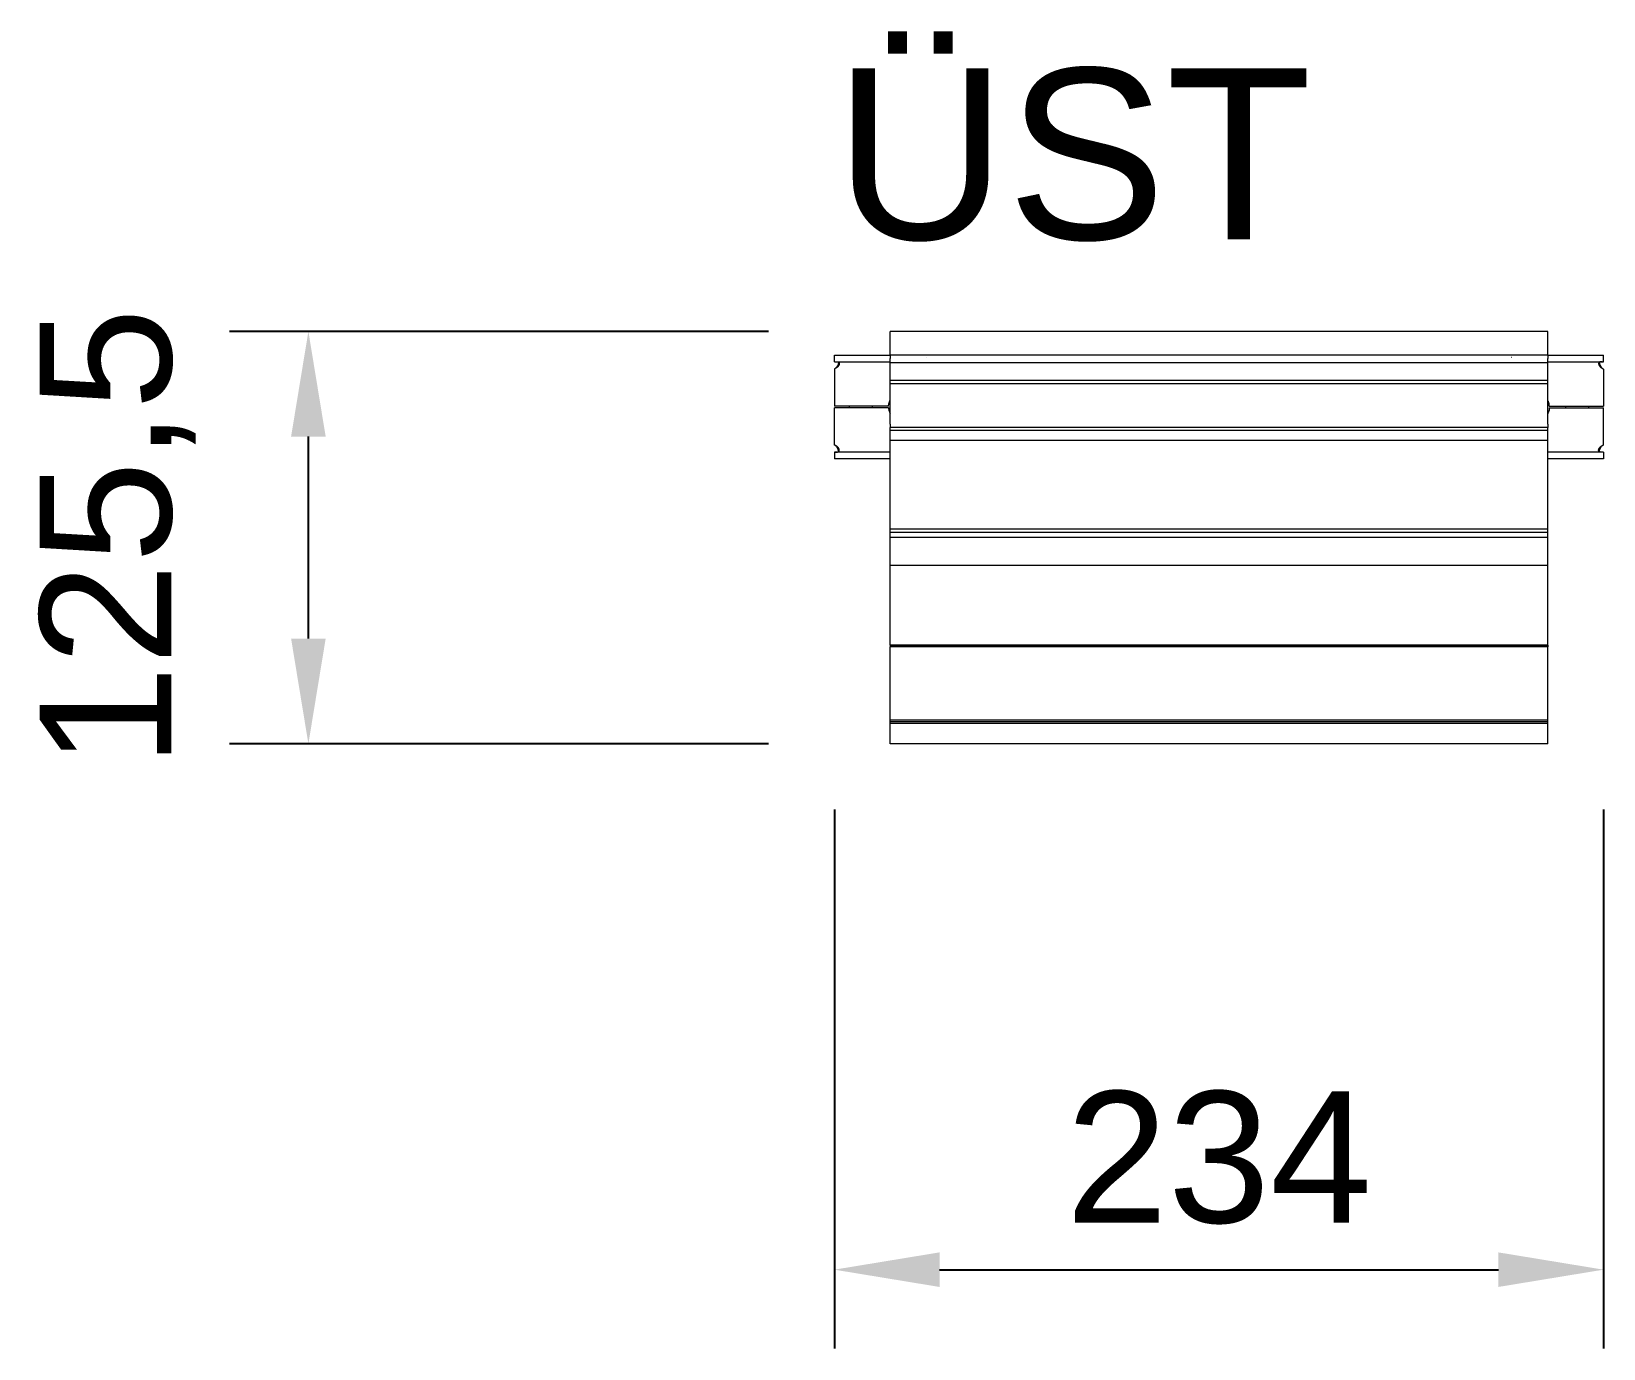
# Model space of a CAD drawing. Header units: millimetres. Extents: x -999 to 4635, y -962 to 3668.
# Drawn here: x -244.2 to 234, y -962.3 to -561.6 of the extents above; entities that cross this region are included whole.
import ezdxf

# ---------------------------------------------------------------- set-up
doc = ezdxf.new("R2010")
doc.units = ezdxf.units.MM
for name, color, linetype, lineweight in [('GORUNEN', 7, 'Continuous', 9), ('OLCU', 4, 'Continuous', 9), ('YAZI', 3, 'Continuous', 9)]:
    doc.layers.add(name, color=color, linetype=linetype, lineweight=lineweight)
doc.styles.add('PI3D', font='arial.ttf')
doc.dimstyles.new('PF_MM', dxfattribs={"dimtxt": 40, "dimasz": 32, "dimexe": 24, "dimexo": 20, "dimgap": 14, "dimtad": 1, "dimdec": 1, "dimtxsty": 'PI3D', "dimcen": 2.5, "dimclrd": 4, "dimclre": 4, "dimclrt": 3, "dimazin": 3, "dimtfac": 1, "dimtmove": 0, "dimatfit": 3})

msp = doc.modelspace()

# ---------------------------------------------------------------- texts
at = {"layer": 'YAZI', "style": 'PI3D'}
msp.add_text('ÜST', height=52, dxfattribs=at).set_placement((0, -624.87))

# ---------------------------------------------------------------- dimensions: what is measured, and where the dimension line sits
at = {"layer": 'OLCU'}
msp.add_linear_dim(base=(-160, -778.34), p1=(0, -778.34), p2=(0, -652.87), angle=90, dimstyle='PF_MM', dxfattribs=at).render()
msp.add_linear_dim(base=(0, -938.34), p1=(0, -778.34), p2=(234, -778.34), dimstyle='PF_MM', dxfattribs=at).render()

# ---------------------------------------------------------------- linework, layer by layer
at = {"layer": 'GORUNEN'}
for points in [[(217, -652.87), (17, -652.87)], [(17, -653.38), (17, -652.87)], [(217, -652.87), (17, -652.87)], [(17, -660.11), (17, -653.38)], [(217, -653.38), (217, -652.87)], [(217, -660.11), (217, -653.38)], [(0, -660.11), (17, -660.11)], [(0, -662.11), (0, -660.11)], [(0, -662.11), (17, -662.11)], [(0.38, -664.11), (0.28, -664.17), (0.18, -664.23), (0.09, -664.27), (0, -664.32)], [(0, -664.32), (0, -675.61)], [(0.38, -662.11), (0.61, -662.11), (0.76, -662.12), (0.87, -662.13), (0.95, -662.14), (1.02, -662.16), (1.07, -662.17), (1.12, -662.19), (1.15, -662.2), (1.19, -662.21), (1.22, -662.23), (1.24, -662.24), (1.27, -662.25), (1.29, -662.27), (1.31, -662.28), (1.33, -662.3), (1.34, -662.31), (1.35, -662.32)], [(0.38, -662.11), (0.61, -662.11), (0.76, -662.12), (0.87, -662.13), (0.95, -662.14), (1.02, -662.16), (1.07, -662.17), (1.12, -662.19), (1.15, -662.2), (1.19, -662.21), (1.22, -662.23), (1.24, -662.24), (1.27, -662.25), (1.29, -662.27), (1.31, -662.28), (1.33, -662.3), (1.34, -662.31), (1.35, -662.32)], [(0.38, -662.11), (0.61, -662.11), (0.76, -662.12), (0.87, -662.13), (0.95, -662.14), (1.02, -662.16), (1.07, -662.17), (1.12, -662.19), (1.15, -662.2), (1.19, -662.21), (1.22, -662.23), (1.24, -662.24), (1.27, -662.25), (1.29, -662.27), (1.31, -662.28), (1.33, -662.3), (1.34, -662.31), (1.35, -662.32)], [(0.38, -662.11), (0.61, -662.11), (0.76, -662.12), (0.87, -662.13), (0.95, -662.14), (1.02, -662.16), (1.07, -662.17), (1.12, -662.19), (1.15, -662.2), (1.19, -662.21), (1.22, -662.23), (1.24, -662.24), (1.27, -662.25), (1.29, -662.27), (1.31, -662.28), (1.33, -662.3), (1.34, -662.31), (1.35, -662.32)], [(0.38, -662.11), (0.57, -662.11), (0.74, -662.12), (0.85, -662.13), (0.93, -662.14), (1, -662.15), (1.05, -662.17), (1.1, -662.18), (1.14, -662.19), (1.18, -662.21), (1.2, -662.22), (1.23, -662.23), (1.26, -662.25), (1.28, -662.26), (1.3, -662.28), (1.32, -662.29), (1.34, -662.3), (1.35, -662.32), (1.37, -662.34), (1.38, -662.35), (1.4, -662.37), (1.41, -662.39), (1.42, -662.4), (1.43, -662.42), (1.44, -662.44), (1.45, -662.46), (1.46, -662.48), (1.47, -662.5), (1.48, -662.52), (1.48, -662.54), (1.49, -662.56), (1.49, -662.59), (1.49, -662.61), (1.5, -662.63), (1.5, -662.66), (1.5, -662.67), (1.5, -662.69)], [(1.35, -662.32), (1.28, -662.55), (1.21, -662.75), (1.14, -662.94), (1.05, -663.13), (0.96, -663.31), (0.87, -663.47), (0.78, -663.61), (0.69, -663.75), (0.6, -663.87), (0.51, -663.97), (0.45, -664.04), (0.38, -664.11)], [(1.5, -662.69), (1.5, -662.73), (1.5, -662.76), (1.49, -662.8), (1.49, -662.83), (1.48, -662.87), (1.47, -662.91), (1.46, -662.94), (1.45, -662.98), (1.44, -663.02), (1.42, -663.06), (1.4, -663.1), (1.39, -663.14), (1.37, -663.18), (1.34, -663.22), (1.32, -663.26), (1.3, -663.31), (1.27, -663.35), (1.23, -663.4), (1.18, -663.46), (1.13, -663.53), (1.08, -663.59), (1.02, -663.65), (0.96, -663.71), (0.89, -663.77), (0.82, -663.83), (0.74, -663.89), (0.66, -663.94), (0.58, -664), (0.49, -664.05), (0.44, -664.08), (0.38, -664.11)], [(17, -660.11), (17, -661.08)], [(217, -660.11), (17, -660.11)], [(17, -662.39), (17, -661.08)], [(217, -662.39), (17, -662.39)], [(17, -667.22), (17, -662.39)], [(27.91, -660.86), (27.98, -660.8)], [(27.91, -660.86), (27.92, -660.85)], [(27.91, -660.86), (27.92, -660.85)], [(27.91, -660.86), (27.92, -660.85)], [(27.91, -660.86), (27.92, -660.85)], [(206.06, -660.83), (206.02, -660.8)], [(206.06, -660.83), (206.02, -660.8)], [(206.06, -660.83), (206.02, -660.8)], [(206.06, -660.83), (206.02, -660.8)], [(206.09, -660.86), (206.02, -660.8)], [(217, -660.11), (234, -660.11)], [(217, -660.11), (217, -661.08)], [(217, -662.39), (217, -661.08)], [(217, -662.11), (234, -662.11)], [(217, -667.22), (217, -662.39)], [(233.62, -662.11), (233.43, -662.11), (233.26, -662.12), (233.15, -662.13), (233.07, -662.14), (233, -662.15), (232.95, -662.17), (232.9, -662.18), (232.86, -662.19), (232.82, -662.21), (232.8, -662.22), (232.77, -662.23), (232.74, -662.25), (232.72, -662.26), (232.7, -662.28), (232.68, -662.29), (232.66, -662.3), (232.65, -662.32), (232.63, -662.34), (232.62, -662.35), (232.6, -662.37), (232.59, -662.39), (232.58, -662.4), (232.57, -662.42), (232.56, -662.44), (232.55, -662.46), (232.54, -662.48), (232.53, -662.5), (232.52, -662.52), (232.52, -662.54), (232.51, -662.56), (232.51, -662.59), (232.51, -662.61), (232.5, -662.63), (232.5, -662.66), (232.5, -662.67), (232.5, -662.69)], [(232.5, -662.69), (232.5, -662.73), (232.5, -662.76), (232.51, -662.8), (232.51, -662.83), (232.52, -662.87), (232.53, -662.91), (232.54, -662.94), (232.55, -662.98), (232.56, -663.02), (232.58, -663.06), (232.6, -663.1), (232.61, -663.14), (232.63, -663.18), (232.66, -663.22), (232.68, -663.26), (232.7, -663.31), (232.73, -663.35), (232.77, -663.4), (232.82, -663.46), (232.87, -663.53), (232.92, -663.59), (232.98, -663.65), (233.04, -663.71), (233.11, -663.77), (233.18, -663.83), (233.26, -663.89), (233.34, -663.94), (233.42, -664), (233.51, -664.05), (233.56, -664.08), (233.62, -664.11)], [(233.62, -662.11), (233.39, -662.11), (233.24, -662.12), (233.13, -662.13), (233.05, -662.14), (232.98, -662.16), (232.93, -662.17), (232.88, -662.19), (232.85, -662.2), (232.81, -662.21), (232.78, -662.23), (232.76, -662.24), (232.73, -662.25), (232.71, -662.27), (232.69, -662.28), (232.67, -662.3), (232.66, -662.31), (232.65, -662.32)], [(233.62, -662.11), (233.39, -662.11), (233.24, -662.12), (233.13, -662.13), (233.05, -662.14), (232.98, -662.16), (232.93, -662.17), (232.88, -662.19), (232.85, -662.2), (232.81, -662.21), (232.78, -662.23), (232.76, -662.24), (232.73, -662.25), (232.71, -662.27), (232.69, -662.28), (232.67, -662.3), (232.66, -662.31), (232.65, -662.32)], [(233.62, -662.11), (233.39, -662.11), (233.24, -662.12), (233.13, -662.13), (233.05, -662.14), (232.98, -662.16), (232.93, -662.17), (232.88, -662.19), (232.85, -662.2), (232.81, -662.21), (232.78, -662.23), (232.76, -662.24), (232.73, -662.25), (232.71, -662.27), (232.69, -662.28), (232.67, -662.3), (232.66, -662.31), (232.65, -662.32)], [(233.62, -662.11), (233.39, -662.11), (233.24, -662.12), (233.13, -662.13), (233.05, -662.14), (232.98, -662.16), (232.93, -662.17), (232.88, -662.19), (232.85, -662.2), (232.81, -662.21), (232.78, -662.23), (232.76, -662.24), (232.73, -662.25), (232.71, -662.27), (232.69, -662.28), (232.67, -662.3), (232.66, -662.31), (232.65, -662.32)], [(232.65, -662.32), (232.72, -662.55), (232.79, -662.75), (232.86, -662.94), (232.95, -663.13), (233.04, -663.31), (233.13, -663.47), (233.22, -663.61), (233.31, -663.75), (233.4, -663.87), (233.49, -663.97), (233.55, -664.04), (233.62, -664.11)], [(233.62, -664.11), (233.72, -664.17), (233.82, -664.23), (233.91, -664.27), (234, -664.32)], [(234, -662.11), (234, -660.11)], [(234, -664.32), (234, -675.61)], [(17, -667.85), (17, -667.22)], [(217, -667.85), (17, -667.85)], [(17, -668.87), (17, -667.85)], [(217, -667.85), (17, -667.85)], [(217, -668.87), (17, -668.87)], [(17, -681.06), (17, -668.87)], [(217, -667.85), (217, -667.22)], [(217, -668.87), (217, -667.85)], [(217, -681.06), (217, -668.87)], [(16.5, -675.61), (16.5, -675.45), (16.51, -675.29), (16.53, -675.13), (16.56, -674.98), (16.59, -674.82), (16.63, -674.67), (16.67, -674.52), (16.73, -674.37), (16.78, -674.22), (16.85, -674.08), (16.92, -673.94), (17, -673.8)], [(16.5, -675.61), (16.5, -675.45), (16.51, -675.29), (16.53, -675.13), (16.56, -674.98), (16.59, -674.82), (16.63, -674.67), (16.67, -674.52), (16.73, -674.37), (16.78, -674.22), (16.85, -674.08), (16.92, -673.94), (17, -673.8)], [(16.5, -675.61), (16.5, -675.45), (16.51, -675.29), (16.53, -675.13), (16.56, -674.98), (16.59, -674.82), (16.63, -674.67), (16.67, -674.52), (16.73, -674.37), (16.78, -674.22), (16.85, -674.08), (16.92, -673.94), (17, -673.8)], [(16.5, -675.61), (16.5, -675.45), (16.51, -675.29), (16.53, -675.13), (16.56, -674.98), (16.59, -674.82), (16.63, -674.67), (16.67, -674.52), (16.73, -674.37), (16.78, -674.22), (16.85, -674.08), (16.92, -673.94), (17, -673.8)], [(16.5, -675.61), (16.5, -675.45), (16.51, -675.29), (16.53, -675.13), (16.56, -674.98), (16.59, -674.82), (16.63, -674.67), (16.67, -674.52), (16.73, -674.37), (16.78, -674.22), (16.85, -674.08), (16.92, -673.94), (17, -673.8)], [(217.5, -675.61), (217.5, -675.45), (217.49, -675.29), (217.47, -675.13), (217.44, -674.98), (217.41, -674.82), (217.37, -674.67), (217.33, -674.52), (217.27, -674.37), (217.22, -674.22), (217.15, -674.08), (217.08, -673.94), (217, -673.8)], [(217.5, -675.61), (217.5, -675.45), (217.49, -675.29), (217.47, -675.13), (217.44, -674.98), (217.41, -674.82), (217.37, -674.67), (217.33, -674.52), (217.27, -674.37), (217.22, -674.22), (217.15, -674.08), (217.08, -673.94), (217, -673.8)], [(217.5, -675.61), (217.5, -675.45), (217.49, -675.29), (217.47, -675.13), (217.44, -674.98), (217.41, -674.82), (217.37, -674.67), (217.33, -674.52), (217.27, -674.37), (217.22, -674.22), (217.15, -674.08), (217.08, -673.94), (217, -673.8)], [(217.5, -675.61), (217.5, -675.45), (217.49, -675.29), (217.47, -675.13), (217.44, -674.98), (217.41, -674.82), (217.37, -674.67), (217.33, -674.52), (217.27, -674.37), (217.22, -674.22), (217.15, -674.08), (217.08, -673.94), (217, -673.8)], [(217.5, -675.61), (217.5, -675.45), (217.49, -675.29), (217.47, -675.13), (217.44, -674.98), (217.41, -674.82), (217.37, -674.67), (217.33, -674.52), (217.27, -674.37), (217.22, -674.22), (217.15, -674.08), (217.08, -673.94), (217, -673.8)], [(16.5, -675.61), (0, -675.61)], [(0, -687.4), (0, -676.11)], [(16.5, -676.11), (0, -676.11)], [(4.5, -675.61), (4.5, -676.11)], [(11.5, -675.61), (11.5, -676.11)], [(16.5, -676.11), (16.5, -676.26), (16.51, -676.42), (16.53, -676.58), (16.56, -676.73), (16.59, -676.89), (16.63, -677.04), (16.67, -677.19), (16.73, -677.34), (16.78, -677.49), (16.85, -677.63), (16.92, -677.77), (17, -677.91)], [(16.5, -676.11), (16.5, -676.26), (16.51, -676.42), (16.53, -676.58), (16.56, -676.73), (16.59, -676.89), (16.63, -677.04), (16.67, -677.19), (16.73, -677.34), (16.78, -677.49), (16.85, -677.63), (16.92, -677.77), (17, -677.91)], [(16.5, -676.11), (16.5, -676.26), (16.51, -676.42), (16.53, -676.58), (16.56, -676.73), (16.59, -676.89), (16.63, -677.04), (16.67, -677.19), (16.73, -677.34), (16.78, -677.49), (16.85, -677.63), (16.92, -677.77), (17, -677.91)], [(16.5, -676.11), (16.5, -676.26), (16.51, -676.42), (16.53, -676.58), (16.56, -676.73), (16.59, -676.89), (16.63, -677.04), (16.67, -677.19), (16.73, -677.34), (16.78, -677.49), (16.85, -677.63), (16.92, -677.77), (17, -677.91)], [(16.5, -676.11), (16.5, -676.26), (16.51, -676.42), (16.53, -676.58), (16.56, -676.73), (16.59, -676.89), (16.63, -677.04), (16.67, -677.19), (16.73, -677.34), (16.78, -677.49), (16.85, -677.63), (16.92, -677.77), (17, -677.91)], [(217.5, -676.11), (217.5, -676.26), (217.49, -676.42), (217.47, -676.58), (217.44, -676.73), (217.41, -676.89), (217.37, -677.04), (217.33, -677.19), (217.27, -677.34), (217.22, -677.49), (217.15, -677.63), (217.08, -677.77), (217, -677.91)], [(217.5, -676.11), (217.5, -676.26), (217.49, -676.42), (217.47, -676.58), (217.44, -676.73), (217.41, -676.89), (217.37, -677.04), (217.33, -677.19), (217.27, -677.34), (217.22, -677.49), (217.15, -677.63), (217.08, -677.77), (217, -677.91)], [(217.5, -676.11), (217.5, -676.26), (217.49, -676.42), (217.47, -676.58), (217.44, -676.73), (217.41, -676.89), (217.37, -677.04), (217.33, -677.19), (217.27, -677.34), (217.22, -677.49), (217.15, -677.63), (217.08, -677.77), (217, -677.91)], [(217.5, -676.11), (217.5, -676.26), (217.49, -676.42), (217.47, -676.58), (217.44, -676.73), (217.41, -676.89), (217.37, -677.04), (217.33, -677.19), (217.27, -677.34), (217.22, -677.49), (217.15, -677.63), (217.08, -677.77), (217, -677.91)], [(217.5, -676.11), (217.5, -676.26), (217.49, -676.42), (217.47, -676.58), (217.44, -676.73), (217.41, -676.89), (217.37, -677.04), (217.33, -677.19), (217.27, -677.34), (217.22, -677.49), (217.15, -677.63), (217.08, -677.77), (217, -677.91)], [(217.5, -675.61), (234, -675.61)], [(217.5, -676.11), (234, -676.11)], [(222.5, -676.11), (222.5, -675.61)], [(229.5, -676.11), (229.5, -675.61)], [(234, -687.4), (234, -676.11)], [(17, -681.06), (17, -682.08)], [(217, -682.08), (17, -682.08)], [(17, -683.05), (17, -682.08)], [(217, -682.08), (17, -682.08)], [(217, -683.05), (17, -683.05)], [(17, -685.04), (17, -683.05)], [(217, -681.06), (217, -682.08)], [(217, -683.05), (217, -682.08)], [(217, -685.04), (217, -683.05)], [(0.38, -687.61), (0.28, -687.54), (0.18, -687.48), (0.09, -687.44), (0, -687.4)], [(1.35, -689.39), (1.28, -689.17), (1.21, -688.96), (1.14, -688.77), (1.05, -688.59), (0.96, -688.4), (0.87, -688.24), (0.78, -688.1), (0.69, -687.96), (0.6, -687.84), (0.51, -687.74), (0.45, -687.67), (0.38, -687.61)], [(1.5, -689.02), (1.5, -688.99), (1.5, -688.95), (1.49, -688.92), (1.49, -688.88), (1.48, -688.84), (1.47, -688.81), (1.46, -688.77), (1.45, -688.73), (1.44, -688.69), (1.42, -688.65), (1.4, -688.61), (1.39, -688.57), (1.37, -688.53), (1.34, -688.49), (1.32, -688.45), (1.3, -688.41), (1.27, -688.37), (1.23, -688.31), (1.18, -688.25), (1.13, -688.18), (1.08, -688.12), (1.02, -688.06), (0.96, -688), (0.89, -687.94), (0.82, -687.88), (0.74, -687.82), (0.66, -687.77), (0.58, -687.72), (0.49, -687.66), (0.44, -687.63), (0.38, -687.61)], [(17, -686.06), (17, -685.04)], [(17, -713.07), (17, -686.06)], [(217, -686.06), (17, -686.06)], [(217, -686.06), (17, -686.06)], [(217, -686.06), (217, -685.04)], [(217, -713.07), (217, -686.06)], [(232.5, -689.02), (232.5, -688.99), (232.5, -688.95), (232.51, -688.92), (232.51, -688.88), (232.52, -688.84), (232.53, -688.81), (232.54, -688.77), (232.55, -688.73), (232.56, -688.69), (232.58, -688.65), (232.6, -688.61), (232.61, -688.57), (232.63, -688.53), (232.66, -688.49), (232.68, -688.45), (232.7, -688.41), (232.73, -688.37), (232.77, -688.31), (232.82, -688.25), (232.87, -688.18), (232.92, -688.12), (232.98, -688.06), (233.04, -688), (233.11, -687.94), (233.18, -687.88), (233.26, -687.82), (233.34, -687.77), (233.42, -687.72), (233.51, -687.66), (233.56, -687.63), (233.62, -687.61)], [(232.65, -689.39), (232.72, -689.17), (232.79, -688.96), (232.86, -688.77), (232.95, -688.59), (233.04, -688.4), (233.13, -688.24), (233.22, -688.1), (233.31, -687.96), (233.4, -687.84), (233.49, -687.74), (233.55, -687.67), (233.62, -687.61)], [(233.62, -687.61), (233.72, -687.54), (233.82, -687.48), (233.91, -687.44), (234, -687.4)], [(17, -689.61), (0, -689.61)], [(0, -689.61), (0, -691.61)], [(17, -691.61), (0, -691.61)], [(0.38, -689.61), (0.57, -689.6), (0.74, -689.59), (0.85, -689.58), (0.93, -689.57), (1, -689.56), (1.05, -689.55), (1.1, -689.53), (1.14, -689.52), (1.18, -689.5), (1.2, -689.49), (1.23, -689.48), (1.26, -689.46), (1.28, -689.45), (1.3, -689.44), (1.32, -689.42), (1.34, -689.41), (1.35, -689.39), (1.37, -689.38), (1.38, -689.36), (1.4, -689.34), (1.41, -689.33), (1.42, -689.31), (1.43, -689.29), (1.44, -689.27), (1.45, -689.25), (1.46, -689.23), (1.47, -689.21), (1.48, -689.19), (1.48, -689.17), (1.49, -689.15), (1.49, -689.12), (1.49, -689.1), (1.5, -689.08), (1.5, -689.05), (1.5, -689.04), (1.5, -689.02)], [(0.38, -689.61), (0.61, -689.6), (0.76, -689.59), (0.87, -689.58), (0.95, -689.57), (1.02, -689.55), (1.07, -689.54), (1.12, -689.53), (1.15, -689.51), (1.19, -689.5), (1.22, -689.49), (1.24, -689.47), (1.27, -689.46), (1.29, -689.44), (1.31, -689.43), (1.33, -689.42), (1.34, -689.41), (1.35, -689.39)], [(0.38, -689.61), (0.61, -689.6), (0.76, -689.59), (0.87, -689.58), (0.95, -689.57), (1.02, -689.55), (1.07, -689.54), (1.12, -689.53), (1.15, -689.51), (1.19, -689.5), (1.22, -689.49), (1.24, -689.47), (1.27, -689.46), (1.29, -689.44), (1.31, -689.43), (1.33, -689.42), (1.34, -689.41), (1.35, -689.39)], [(0.38, -689.61), (0.61, -689.6), (0.76, -689.59), (0.87, -689.58), (0.95, -689.57), (1.02, -689.55), (1.07, -689.54), (1.12, -689.53), (1.15, -689.51), (1.19, -689.5), (1.22, -689.49), (1.24, -689.47), (1.27, -689.46), (1.29, -689.44), (1.31, -689.43), (1.33, -689.42), (1.34, -689.41), (1.35, -689.39)], [(0.38, -689.61), (0.61, -689.6), (0.76, -689.59), (0.87, -689.58), (0.95, -689.57), (1.02, -689.55), (1.07, -689.54), (1.12, -689.53), (1.15, -689.51), (1.19, -689.5), (1.22, -689.49), (1.24, -689.47), (1.27, -689.46), (1.29, -689.44), (1.31, -689.43), (1.33, -689.42), (1.34, -689.41), (1.35, -689.39)], [(234, -689.61), (217, -689.61)], [(234, -691.61), (217, -691.61)], [(233.62, -689.61), (233.43, -689.6), (233.26, -689.59), (233.15, -689.58), (233.07, -689.57), (233, -689.56), (232.95, -689.55), (232.9, -689.53), (232.86, -689.52), (232.82, -689.5), (232.8, -689.49), (232.77, -689.48), (232.74, -689.46), (232.72, -689.45), (232.7, -689.44), (232.68, -689.42), (232.66, -689.41), (232.65, -689.39), (232.63, -689.38), (232.62, -689.36), (232.6, -689.34), (232.59, -689.33), (232.58, -689.31), (232.57, -689.29), (232.56, -689.27), (232.55, -689.25), (232.54, -689.23), (232.53, -689.21), (232.52, -689.19), (232.52, -689.17), (232.51, -689.15), (232.51, -689.12), (232.51, -689.1), (232.5, -689.08), (232.5, -689.05), (232.5, -689.04), (232.5, -689.02)], [(233.62, -689.61), (233.39, -689.6), (233.24, -689.59), (233.13, -689.58), (233.05, -689.57), (232.98, -689.55), (232.93, -689.54), (232.88, -689.53), (232.85, -689.51), (232.81, -689.5), (232.78, -689.49), (232.76, -689.47), (232.73, -689.46), (232.71, -689.44), (232.69, -689.43), (232.67, -689.42), (232.66, -689.41), (232.65, -689.39)], [(233.62, -689.61), (233.39, -689.6), (233.24, -689.59), (233.13, -689.58), (233.05, -689.57), (232.98, -689.55), (232.93, -689.54), (232.88, -689.53), (232.85, -689.51), (232.81, -689.5), (232.78, -689.49), (232.76, -689.47), (232.73, -689.46), (232.71, -689.44), (232.69, -689.43), (232.67, -689.42), (232.66, -689.41), (232.65, -689.39)], [(233.62, -689.61), (233.39, -689.6), (233.24, -689.59), (233.13, -689.58), (233.05, -689.57), (232.98, -689.55), (232.93, -689.54), (232.88, -689.53), (232.85, -689.51), (232.81, -689.5), (232.78, -689.49), (232.76, -689.47), (232.73, -689.46), (232.71, -689.44), (232.69, -689.43), (232.67, -689.42), (232.66, -689.41), (232.65, -689.39)], [(233.62, -689.61), (233.39, -689.6), (233.24, -689.59), (233.13, -689.58), (233.05, -689.57), (232.98, -689.55), (232.93, -689.54), (232.88, -689.53), (232.85, -689.51), (232.81, -689.5), (232.78, -689.49), (232.76, -689.47), (232.73, -689.46), (232.71, -689.44), (232.69, -689.43), (232.67, -689.42), (232.66, -689.41), (232.65, -689.39)], [(234, -689.61), (234, -691.61)], [(217, -713.07), (17, -713.07)], [(17, -714.04), (17, -713.07)], [(217, -713.07), (17, -713.07)], [(217, -714.04), (17, -714.04)], [(17, -715.56), (17, -714.04)], [(17, -724.07), (17, -715.56)], [(217, -715.56), (17, -715.56)], [(217, -714.04), (217, -713.07)], [(217, -715.56), (217, -714.04)], [(217, -724.07), (217, -715.56)], [(217, -724.07), (17, -724.07)], [(17, -747.36), (17, -724.07)], [(217, -747.36), (217, -724.07)], [(17, -748.37), (17, -747.36)], [(217, -748.37), (17, -748.37)], [(17, -748.37), (17, -748.41)], [(217, -748.37), (17, -748.37)], [(217, -748.41), (17, -748.41)], [(17, -748.41), (17, -748.63)], [(217, -748.63), (17, -748.63)], [(17, -748.63), (17, -748.84)], [(217, -748.84), (17, -748.84)], [(17, -771.15), (17, -748.84)], [(217, -748.37), (217, -747.36)], [(217, -748.37), (217, -748.41)], [(217, -748.41), (217, -748.63)], [(217, -748.63), (217, -748.84)], [(217, -771.15), (217, -748.84)], [(217, -771.15), (17, -771.15)], [(17, -771.65), (17, -771.15)], [(217, -771.65), (17, -771.65)], [(17, -772.16), (17, -771.65)], [(217, -772.16), (17, -772.16)], [(17, -777.84), (17, -772.16)], [(217, -771.65), (217, -771.15)], [(217, -772.16), (217, -771.65)], [(217, -777.84), (217, -772.16)], [(17, -778.34), (17, -777.84)], [(217, -778.34), (17, -778.34)], [(217, -778.34), (17, -778.34)], [(217, -778.34), (217, -777.84)]]:
    msp.add_lwpolyline(points, dxfattribs=at)

msp.set_redraw_order([(e.dxf.handle, doc.entitydb.next_handle()) for e in msp.query("TEXT MTEXT ATTDEF DIMENSION ARC_DIMENSION")])  # texts and dimensions are drawn at this point

doc.saveas('drawing.dxf')
